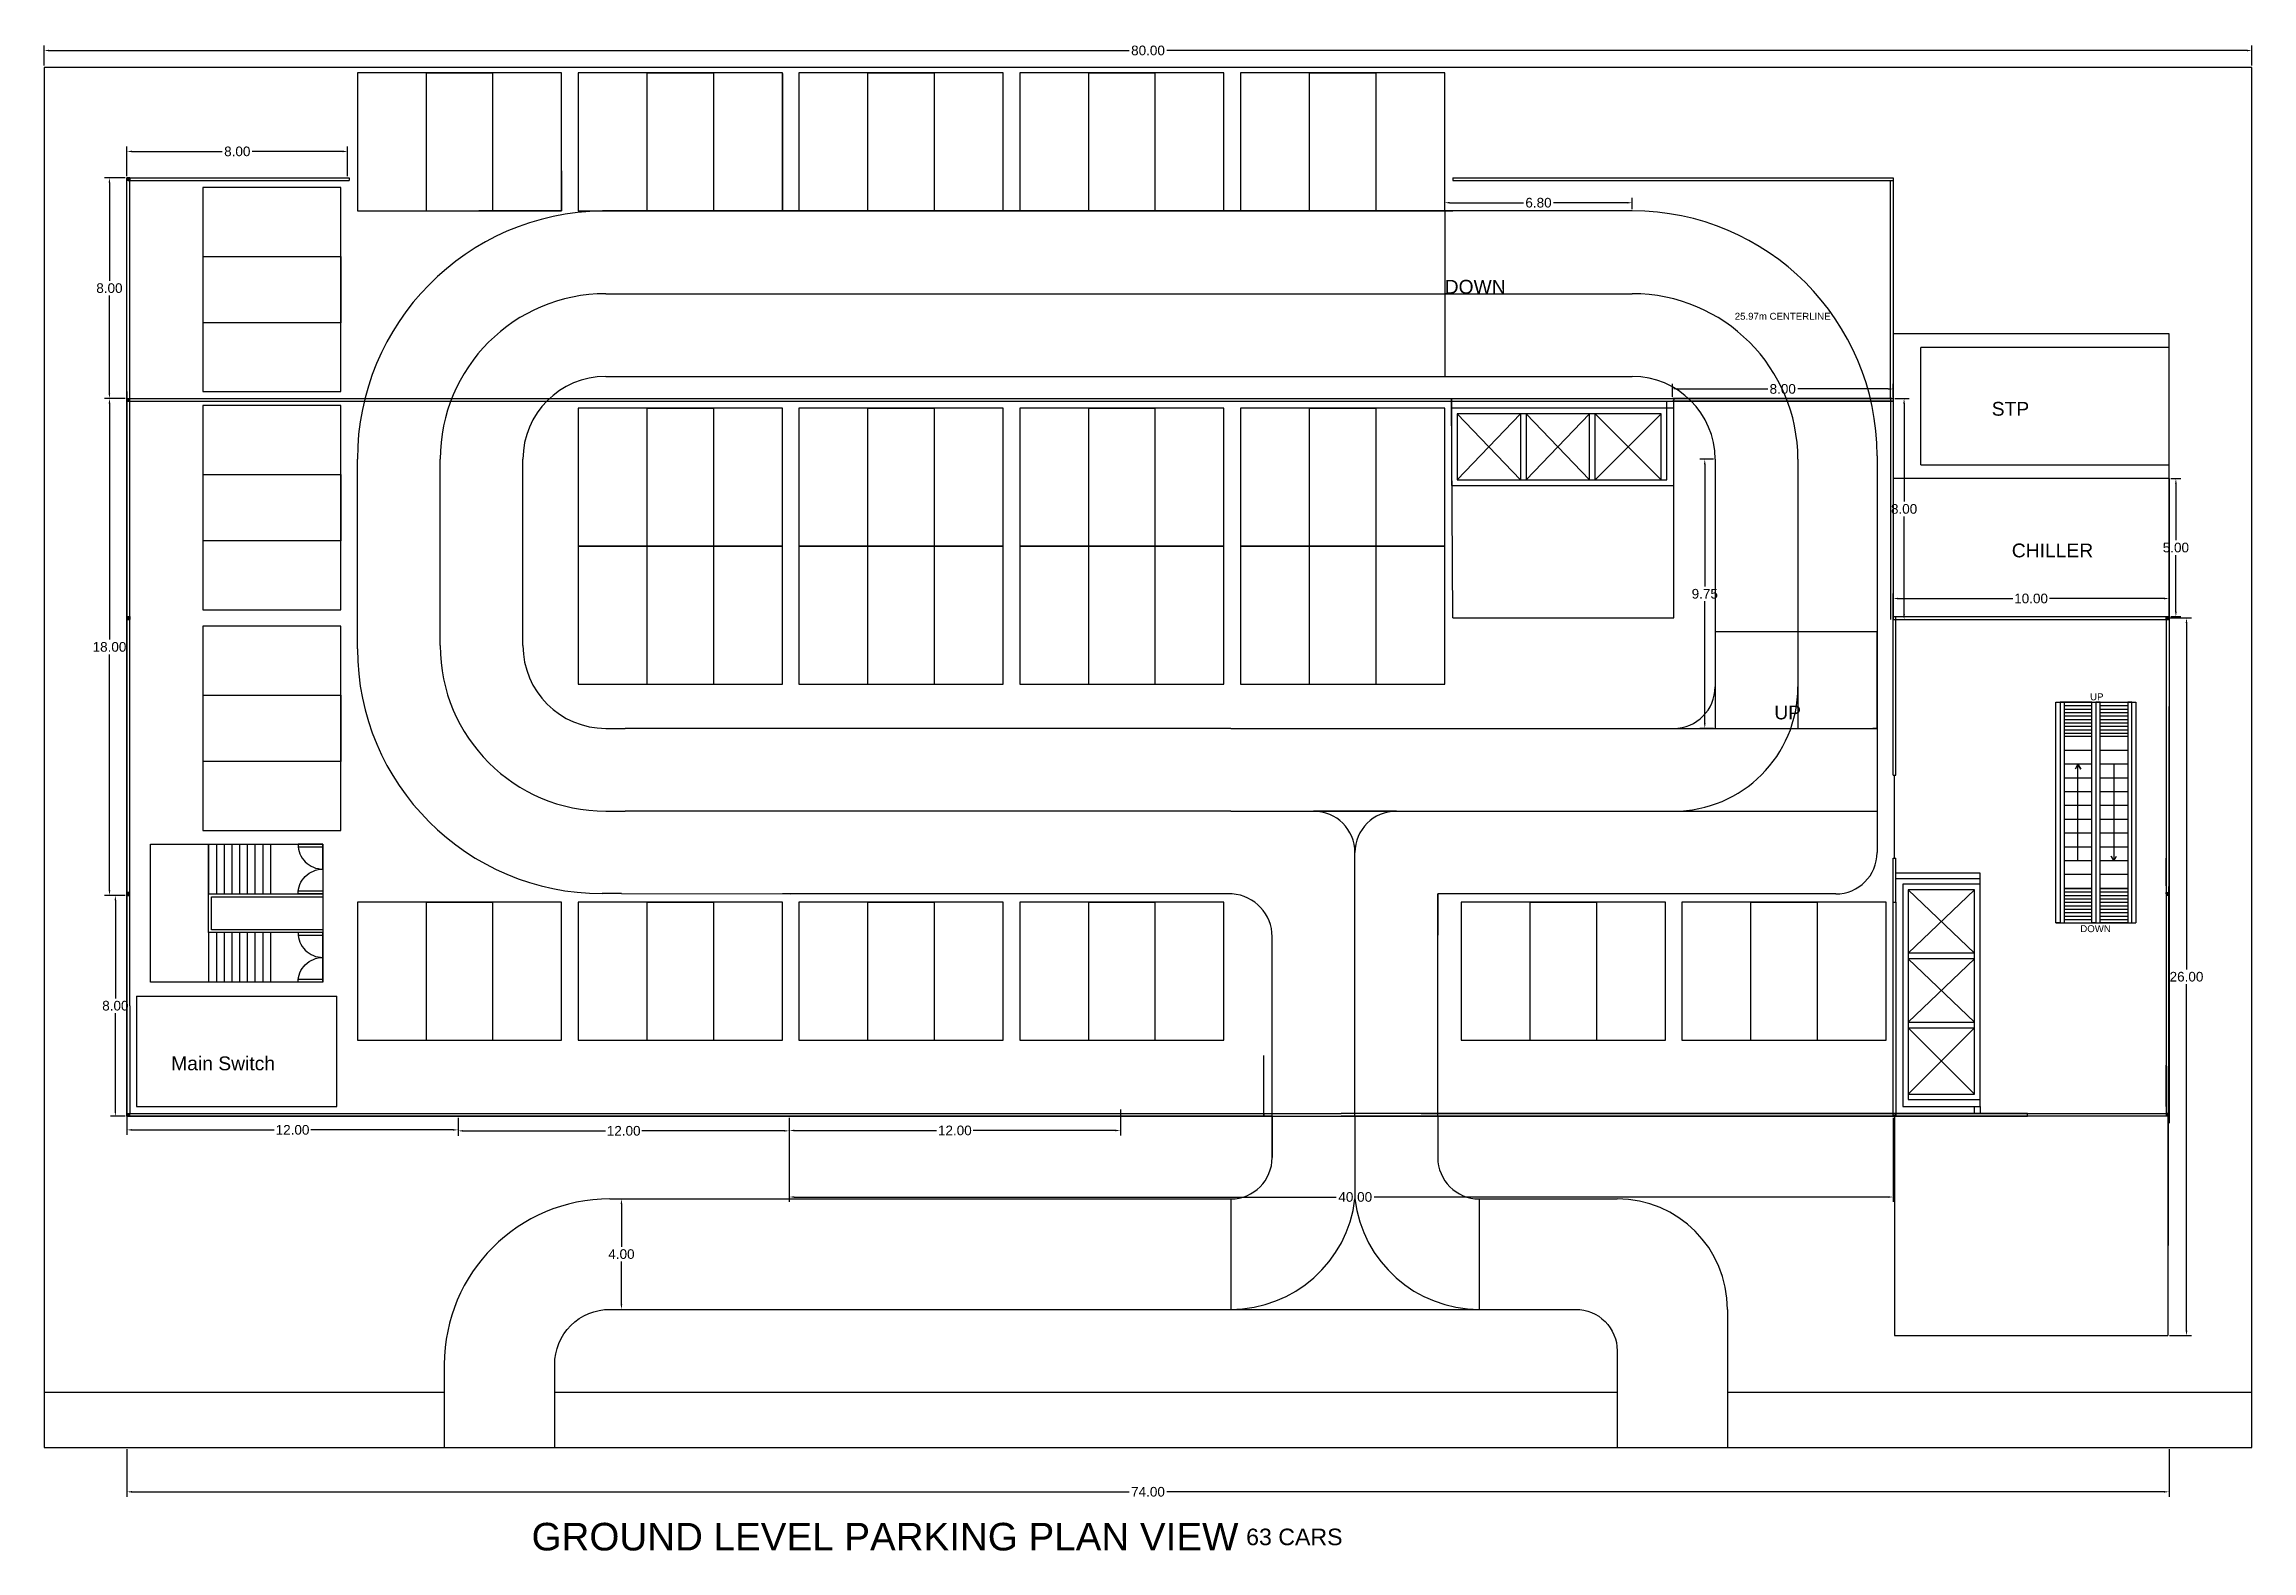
# Model space of a CAD drawing. Header units: metres. Extents: x 53 to 321, y 12 to 144.
# Drawn here: x 53.3 to 133.3, y 12.3 to 66.9 of the extents above; entities that cross this region are included whole.
import ezdxf

# ---------------------------------------------------------------- set-up
doc = ezdxf.new("R2010")
doc.units = ezdxf.units.M
doc.header["$MEASUREMENT"] = 0
for name, color, linetype in [('Dimensions', 50, 'Continuous'), ('doors', 190, 'Continuous'), ('Escalators', 130, 'Continuous'), ('Exterior', 7, 'Continuous'), ('Interior Boundaries', 252, 'Continuous'), ('Parking bays', 230, 'Continuous'), ('Parking circulation', 91, 'Continuous'), ('Plot Boundary', 102, 'Continuous'), ('ramp', 230, 'Continuous'), ('Utilities', 160, 'Continuous'), ('void', 211, 'Continuous')]:
    doc.layers.add(name, color=color, linetype=linetype)
doc.styles.get("Standard").update_dxf_attribs({"font": 'arial.ttf'})
doc.dimstyles.get("Standard").update_dxf_attribs({"dimtxt": 0.35, "dimasz": 0.18, "dimexe": 0.18, "dimexo": 0.0625, "dimgap": 0.09, "dimtad": 0, "dimtih": 1, "dimtoh": 1, "dimzin": 0, "dimdsep": 46, "dimtxsty": 'Standard', "dimcen": 0.5, "dimadec": 0, "dimazin": 0, "dimtfac": 1, "dimtofl": 0, "dimtmove": 0, "dimatfit": 3, "dimfxl": 1, "dimtolj": 1, "dimtzin": 0, "dimarcsym": 0})

msp = doc.modelspace()

# ---------------------------------------------------------------- texts
at = {"layer": 'Dimensions'}
for s, height, p in [('DOWN', 0.5, (104.003, 57.872)), ('UP', 0.5, (115.947, 42.448)), ('GROUND LEVEL PARKING PLAN VIEW', 1, (70.915, 12.336))]:
    msp.add_text(s, height=height, dxfattribs=at).set_placement(p)
at = {"layer": 'Parking circulation'}
msp.add_text('63 CARS', height=0.6, dxfattribs=at).set_placement((96.809, 12.527))
at = {"layer": 'ramp'}
msp.add_text('25.97m CENTERLINE', height=0.25, dxfattribs=at).set_placement((114.515, 56.929))
at = {"layer": 'Utilities'}
for s, p in [('STP', (123.826, 53.451)), ('CHILLER', (124.554, 48.319)), ('Main Switch', (57.855, 29.734))]:
    msp.add_text(s, height=0.5, dxfattribs=at).set_placement(p)

# ---------------------------------------------------------------- blocks, each defined once
blk = doc.blocks.new('*D460')
at = {"layer": 'Defpoints', "color": 0, "transparency": 16777216}
for p in [(56.253, 16.072), (130.253, 16.072), (130.253, 14.46)]:
    blk.add_point(p, dxfattribs=at)
at = {"layer": 'Dimensions', "color": 0, "lineweight": -2, "transparency": 16777216}
for p, q in [((56.253, 16.009), (56.253, 14.28)), ((130.253, 16.009), (130.253, 14.28)), ((56.433, 14.46), (92.574, 14.46)), ((130.073, 14.46), (93.931, 14.46))]:
    blk.add_line(p, q, dxfattribs=at)
at = {"layer": 'Dimensions', "color": 0, "transparency": 16777216}
for points in [[(56.433, 14.49), (56.433, 14.43), (56.253, 14.46)], [(130.073, 14.49), (130.073, 14.43), (130.253, 14.46)]]:
    blk.add_solid(points, dxfattribs=at)
at = {"layer": 'Dimensions', "color": 0, "transparency": 16777216, "insert": (93.253, 14.46), "char_height": 0.35, "attachment_point": 5}
blk.add_mtext('\\A1;74.00', dxfattribs=at)
blk = doc.blocks.new('*D461')
at = {"layer": 'Defpoints', "color": 0, "transparency": 16777216}
for p in [(80.253, 28.072), (120.253, 28.072), (120.253, 25.142)]:
    blk.add_point(p, dxfattribs=at)
at = {"layer": 'Dimensions', "color": 0, "lineweight": -2, "transparency": 16777216}
for p, q in [((80.253, 28.009), (80.253, 24.962)), ((120.253, 28.009), (120.253, 24.962)), ((80.433, 25.142), (100.076, 25.142)), ((120.073, 25.142), (101.45, 25.142))]:
    blk.add_line(p, q, dxfattribs=at)
at = {"layer": 'Dimensions', "color": 0, "transparency": 16777216}
for points in [[(80.433, 25.172), (80.433, 25.112), (80.253, 25.142)], [(120.073, 25.172), (120.073, 25.112), (120.253, 25.142)]]:
    blk.add_solid(points, dxfattribs=at)
at = {"layer": 'Dimensions', "color": 0, "transparency": 16777216, "insert": (100.763, 25.142), "char_height": 0.35, "attachment_point": 5}
blk.add_mtext('\\A1;40.00', dxfattribs=at)
blk = doc.blocks.new('*D462')
at = {"layer": 'Defpoints', "color": 0, "transparency": 16777216}
for p in [(56.253, 28.072), (68.253, 28.072), (68.253, 27.574)]:
    blk.add_point(p, dxfattribs=at)
at = {"layer": 'Dimensions', "color": 0, "lineweight": -2, "transparency": 16777216}
for p, q in [((56.253, 28.009), (56.253, 27.394)), ((68.253, 28.009), (68.253, 27.394)), ((56.433, 27.574), (61.589, 27.574)), ((68.073, 27.574), (62.916, 27.574))]:
    blk.add_line(p, q, dxfattribs=at)
at = {"layer": 'Dimensions', "color": 0, "transparency": 16777216}
for points in [[(56.433, 27.604), (56.433, 27.544), (56.253, 27.574)], [(68.073, 27.604), (68.073, 27.544), (68.253, 27.574)]]:
    blk.add_solid(points, dxfattribs=at)
at = {"layer": 'Dimensions', "color": 0, "transparency": 16777216, "insert": (62.253, 27.574), "char_height": 0.35, "attachment_point": 5}
blk.add_mtext('\\A1;12.00', dxfattribs=at)
blk = doc.blocks.new('*D463')
at = {"layer": 'Defpoints', "color": 0, "transparency": 16777216}
for p in [(68.253, 28.072), (80.253, 28.072), (80.253, 27.539)]:
    blk.add_point(p, dxfattribs=at)
at = {"layer": 'Dimensions', "color": 0, "lineweight": -2, "transparency": 16777216}
for p, q in [((68.253, 28.009), (68.253, 27.359)), ((80.253, 28.009), (80.253, 27.359)), ((68.433, 27.539), (73.589, 27.539)), ((80.073, 27.539), (74.916, 27.539))]:
    blk.add_line(p, q, dxfattribs=at)
at = {"layer": 'Dimensions', "color": 0, "transparency": 16777216}
for points in [[(68.433, 27.569), (68.433, 27.509), (68.253, 27.539)], [(80.073, 27.569), (80.073, 27.509), (80.253, 27.539)]]:
    blk.add_solid(points, dxfattribs=at)
at = {"layer": 'Dimensions', "color": 0, "transparency": 16777216, "insert": (74.253, 27.539), "char_height": 0.35, "attachment_point": 5}
blk.add_mtext('\\A1;12.00', dxfattribs=at)
blk = doc.blocks.new('*D464')
at = {"layer": 'Defpoints', "color": 0, "transparency": 16777216}
for p in [(80.253, 28.072), (92.253, 28.372), (92.253, 27.552)]:
    blk.add_point(p, dxfattribs=at)
at = {"layer": 'Dimensions', "color": 0, "lineweight": -2, "transparency": 16777216}
for p, q in [((80.253, 28.009), (80.253, 27.372)), ((92.253, 28.309), (92.253, 27.372)), ((80.433, 27.552), (85.589, 27.552)), ((92.073, 27.552), (86.916, 27.552))]:
    blk.add_line(p, q, dxfattribs=at)
at = {"layer": 'Dimensions', "color": 0, "transparency": 16777216}
for points in [[(80.433, 27.582), (80.433, 27.522), (80.253, 27.552)], [(92.073, 27.582), (92.073, 27.522), (92.253, 27.552)]]:
    blk.add_solid(points, dxfattribs=at)
at = {"layer": 'Dimensions', "color": 0, "transparency": 16777216, "insert": (86.253, 27.552), "char_height": 0.35, "attachment_point": 5}
blk.add_mtext('\\A1;12.00', dxfattribs=at)
blk = doc.blocks.new('*D465')
at = {"layer": 'Defpoints', "color": 0, "transparency": 16777216}
for p in [(55.833, 36.072), (56.253, 36.072), (56.253, 28.072)]:
    blk.add_point(p, dxfattribs=at)
at = {"layer": 'Dimensions', "color": 0, "lineweight": -2, "transparency": 16777216}
for p, q in [((56.19, 36.072), (55.653, 36.072)), ((55.833, 35.892), (55.833, 32.34)), ((55.833, 28.252), (55.833, 31.803)), ((56.19, 28.072), (55.653, 28.072))]:
    blk.add_line(p, q, dxfattribs=at)
at = {"layer": 'Dimensions', "color": 0, "transparency": 16777216}
for points in [[(55.803, 35.892), (55.863, 35.892), (55.833, 36.072)], [(55.803, 28.252), (55.863, 28.252), (55.833, 28.072)]]:
    blk.add_solid(points, dxfattribs=at)
at = {"layer": 'Dimensions', "color": 0, "transparency": 16777216, "insert": (55.833, 32.072), "char_height": 0.35, "attachment_point": 5}
blk.add_mtext('\\A1;8.00', dxfattribs=at)
blk = doc.blocks.new('*D466')
at = {"layer": 'Defpoints', "color": 0, "transparency": 16777216}
for p in [(55.62, 54.072), (56.253, 54.072), (56.253, 36.072)]:
    blk.add_point(p, dxfattribs=at)
at = {"layer": 'Dimensions', "color": 0, "lineweight": -2, "transparency": 16777216}
for p, q in [((56.19, 54.072), (55.44, 54.072)), ((55.62, 53.892), (55.62, 45.34)), ((55.62, 36.252), (55.62, 44.803)), ((56.19, 36.072), (55.44, 36.072))]:
    blk.add_line(p, q, dxfattribs=at)
at = {"layer": 'Dimensions', "color": 0, "transparency": 16777216}
for points in [[(55.59, 53.892), (55.65, 53.892), (55.62, 54.072)], [(55.59, 36.252), (55.65, 36.252), (55.62, 36.072)]]:
    blk.add_solid(points, dxfattribs=at)
at = {"layer": 'Dimensions', "color": 0, "transparency": 16777216, "insert": (55.62, 45.072), "char_height": 0.35, "attachment_point": 5}
blk.add_mtext('\\A1;18.00', dxfattribs=at)
blk = doc.blocks.new('*D467')
at = {"layer": 'Defpoints', "color": 0, "transparency": 16777216}
for p in [(120.253, 46.827), (120.253, 46.072), (130.253, 46.072)]:
    blk.add_point(p, dxfattribs=at)
at = {"layer": 'Dimensions', "color": 0, "lineweight": -2, "transparency": 16777216}
for p, q in [((120.253, 46.134), (120.253, 47.007)), ((120.433, 46.827), (124.589, 46.827)), ((130.073, 46.827), (125.916, 46.827)), ((130.253, 46.134), (130.253, 47.007))]:
    blk.add_line(p, q, dxfattribs=at)
at = {"layer": 'Dimensions', "color": 0, "transparency": 16777216}
for points in [[(120.433, 46.857), (120.433, 46.797), (120.253, 46.827)], [(130.073, 46.857), (130.073, 46.797), (130.253, 46.827)]]:
    blk.add_solid(points, dxfattribs=at)
at = {"layer": 'Dimensions', "color": 0, "transparency": 16777216, "insert": (125.253, 46.827), "char_height": 0.35, "attachment_point": 5}
blk.add_mtext('\\A1;10.00', dxfattribs=at)
blk = doc.blocks.new('*D468')
at = {"layer": 'Defpoints', "color": 0, "transparency": 16777216}
for p in [(120.253, 54.072), (120.651, 54.072), (120.253, 46.072)]:
    blk.add_point(p, dxfattribs=at)
at = {"layer": 'Dimensions', "color": 0, "lineweight": -2, "transparency": 16777216}
for p, q in [((120.315, 54.072), (120.831, 54.072)), ((120.651, 53.892), (120.651, 50.34)), ((120.651, 46.252), (120.651, 49.803)), ((120.315, 46.072), (120.831, 46.072))]:
    blk.add_line(p, q, dxfattribs=at)
at = {"layer": 'Dimensions', "color": 0, "transparency": 16777216}
for points in [[(120.621, 53.892), (120.681, 53.892), (120.651, 54.072)], [(120.621, 46.252), (120.681, 46.252), (120.651, 46.072)]]:
    blk.add_solid(points, dxfattribs=at)
at = {"layer": 'Dimensions', "color": 0, "transparency": 16777216, "insert": (120.651, 50.072), "char_height": 0.35, "attachment_point": 5}
blk.add_mtext('\\A1;8.00', dxfattribs=at)
blk = doc.blocks.new('*D469')
at = {"layer": 'Defpoints', "color": 0, "transparency": 16777216}
for p in [(120.253, 54.42), (112.253, 54.072), (120.253, 54.072)]:
    blk.add_point(p, dxfattribs=at)
at = {"layer": 'Dimensions', "color": 0, "lineweight": -2, "transparency": 16777216}
for p, q in [((112.253, 54.134), (112.253, 54.6)), ((112.433, 54.42), (115.708, 54.42)), ((120.073, 54.42), (116.797, 54.42)), ((120.253, 54.134), (120.253, 54.6))]:
    blk.add_line(p, q, dxfattribs=at)
at = {"layer": 'Dimensions', "color": 0, "transparency": 16777216}
for points in [[(112.433, 54.45), (112.433, 54.39), (112.253, 54.42)], [(120.073, 54.45), (120.073, 54.39), (120.253, 54.42)]]:
    blk.add_solid(points, dxfattribs=at)
at = {"layer": 'Dimensions', "color": 0, "transparency": 16777216, "insert": (116.253, 54.42), "char_height": 0.35, "attachment_point": 5}
blk.add_mtext('\\A1;8.00', dxfattribs=at)
blk = doc.blocks.new('*D470')
at = {"layer": 'Defpoints', "color": 0, "transparency": 16777216}
for p in [(133.253, 66.683), (53.253, 66.072), (133.253, 66.072)]:
    blk.add_point(p, dxfattribs=at)
at = {"layer": 'Plot Boundary', "color": 0, "lineweight": -2, "transparency": 16777216}
for p, q in [((53.253, 66.134), (53.253, 66.863)), ((53.433, 66.683), (92.573, 66.683)), ((133.073, 66.683), (93.933, 66.683)), ((133.253, 66.134), (133.253, 66.863))]:
    blk.add_line(p, q, dxfattribs=at)
at = {"layer": 'Plot Boundary', "color": 0, "transparency": 16777216}
for points in [[(53.433, 66.713), (53.433, 66.653), (53.253, 66.683)], [(133.073, 66.713), (133.073, 66.653), (133.253, 66.683)]]:
    blk.add_solid(points, dxfattribs=at)
at = {"layer": 'Plot Boundary', "color": 0, "transparency": 16777216, "insert": (93.253, 66.683), "char_height": 0.35, "attachment_point": 5}
blk.add_mtext('\\A1;80.00', dxfattribs=at)
blk = doc.blocks.new('*D473')
at = {"layer": 'Defpoints', "color": 0, "transparency": 16777216}
for p in [(55.618, 62.072), (56.253, 62.072), (56.253, 54.072)]:
    blk.add_point(p, dxfattribs=at)
at = {"layer": 'Dimensions', "color": 0, "lineweight": -2, "transparency": 16777216}
for p, q in [((56.19, 62.072), (55.438, 62.072)), ((55.618, 61.892), (55.618, 58.34)), ((55.618, 54.252), (55.618, 57.803)), ((56.19, 54.072), (55.438, 54.072))]:
    blk.add_line(p, q, dxfattribs=at)
at = {"layer": 'Dimensions', "color": 0, "transparency": 16777216}
for points in [[(55.588, 61.892), (55.648, 61.892), (55.618, 62.072)], [(55.588, 54.252), (55.648, 54.252), (55.618, 54.072)]]:
    blk.add_solid(points, dxfattribs=at)
at = {"layer": 'Dimensions', "color": 0, "transparency": 16777216, "insert": (55.618, 58.072), "char_height": 0.35, "attachment_point": 5}
blk.add_mtext('\\A1;8.00', dxfattribs=at)
blk = doc.blocks.new('*D474')
at = {"layer": 'Defpoints', "color": 0, "transparency": 16777216}
for p in [(64.249, 63.026), (56.253, 62.072), (64.249, 62.072)]:
    blk.add_point(p, dxfattribs=at)
at = {"layer": 'Dimensions', "color": 0, "lineweight": -2, "transparency": 16777216}
for p, q in [((56.253, 62.134), (56.253, 63.206)), ((64.249, 62.134), (64.249, 63.206)), ((56.433, 63.026), (59.707, 63.026)), ((64.069, 63.026), (60.795, 63.026))]:
    blk.add_line(p, q, dxfattribs=at)
at = {"layer": 'Dimensions', "color": 0, "transparency": 16777216}
for points in [[(56.433, 63.056), (56.433, 62.996), (56.253, 63.026)], [(64.069, 63.056), (64.069, 62.996), (64.249, 63.026)]]:
    blk.add_solid(points, dxfattribs=at)
at = {"layer": 'Dimensions', "color": 0, "transparency": 16777216, "insert": (60.251, 63.026), "char_height": 0.35, "attachment_point": 5}
blk.add_mtext('\\A1;8.00', dxfattribs=at)
blk = doc.blocks.new('3car bay')
at = {"layer": 'Parking bays'}
for p, q in [((-1.2, 0), (-3.7, 0)), ((-3.7, 0), (-3.7, -5)), ((1.2, 0), (-1.2, 0)), ((-1.2, -5), (-1.2, 0)), ((-1.2, 0), (1.2, 0)), ((3.7, 0), (1.2, 0)), ((1.2, 0), (1.2, -5)), ((3.7, -5), (3.7, 0)), ((-3.7, -5), (-1.2, -5)), ((-3.7, -5), (-1.2, -5)), ((-1.2, -5), (1.2, -5)), ((1.2, -5), (3.7, -5))]:
    blk.add_line(p, q, dxfattribs=at)
blk = doc.blocks.new('*D477')
at = {"layer": 'Defpoints', "color": 0, "transparency": 16777216}
for p in [(104.003, 60.872), (110.803, 61.167), (110.803, 60.872)]:
    blk.add_point(p, dxfattribs=at)
at = {"layer": 'Dimensions', "color": 0, "lineweight": -2, "transparency": 16777216}
for p, q in [((104.003, 60.934), (104.003, 61.347)), ((104.183, 61.167), (106.858, 61.167)), ((110.623, 61.167), (107.948, 61.167)), ((110.803, 60.934), (110.803, 61.347))]:
    blk.add_line(p, q, dxfattribs=at)
at = {"layer": 'Dimensions', "color": 0, "transparency": 16777216}
for points in [[(104.183, 61.197), (104.183, 61.137), (104.003, 61.167)], [(110.623, 61.197), (110.623, 61.137), (110.803, 61.167)]]:
    blk.add_solid(points, dxfattribs=at)
at = {"layer": 'Dimensions', "color": 0, "transparency": 16777216, "insert": (107.403, 61.167), "char_height": 0.35, "attachment_point": 5}
blk.add_mtext('\\A1;6.80', dxfattribs=at)
blk = doc.blocks.new('*D478')
at = {"layer": 'Defpoints', "color": 0, "transparency": 16777216}
for p in [(113.803, 51.872), (113.429, 42.122), (113.803, 42.122)]:
    blk.add_point(p, dxfattribs=at)
at = {"layer": 'Dimensions', "color": 0, "lineweight": -2, "transparency": 16777216}
for p, q in [((113.74, 51.872), (113.249, 51.872)), ((113.429, 51.692), (113.429, 47.265)), ((113.429, 42.302), (113.429, 46.728)), ((113.74, 42.122), (113.249, 42.122))]:
    blk.add_line(p, q, dxfattribs=at)
at = {"layer": 'Dimensions', "color": 0, "transparency": 16777216}
for points in [[(113.399, 51.692), (113.459, 51.692), (113.429, 51.872)], [(113.399, 42.302), (113.459, 42.302), (113.429, 42.122)]]:
    blk.add_solid(points, dxfattribs=at)
at = {"layer": 'Dimensions', "color": 0, "transparency": 16777216, "insert": (113.429, 46.997), "char_height": 0.35, "attachment_point": 5}
blk.add_mtext('\\A1;9.75', dxfattribs=at)
blk = doc.blocks.new('*D555')
at = {"layer": 'Defpoints', "color": 0, "transparency": 16777216}
for p in [(130.253, 51.172), (130.5, 51.172), (130.253, 46.172)]:
    blk.add_point(p, dxfattribs=at)
at = {"layer": 'Utilities', "color": 0, "lineweight": -2, "transparency": 16777216}
for p, q in [((130.315, 51.172), (130.68, 51.172)), ((130.5, 50.992), (130.5, 48.94)), ((130.5, 46.352), (130.5, 48.403)), ((130.315, 46.172), (130.68, 46.172))]:
    blk.add_line(p, q, dxfattribs=at)
at = {"layer": 'Utilities', "color": 0, "transparency": 16777216}
for points in [[(130.47, 50.992), (130.53, 50.992), (130.5, 51.172)], [(130.47, 46.352), (130.53, 46.352), (130.5, 46.172)]]:
    blk.add_solid(points, dxfattribs=at)
at = {"layer": 'Utilities', "color": 0, "transparency": 16777216, "insert": (130.5, 48.672), "char_height": 0.35, "attachment_point": 5}
blk.add_mtext('\\A1;5.00', dxfattribs=at)
blk = doc.blocks.new('*D563')
at = {"layer": 'Defpoints', "color": 0, "transparency": 16777216}
for p in [(73.753, 25.072), (74.172, 25.072), (73.753, 21.072)]:
    blk.add_point(p, dxfattribs=at)
at = {"layer": 'Dimensions', "color": 0, "lineweight": -2, "transparency": 16777216}
for p, q in [((73.815, 25.072), (74.352, 25.072)), ((74.172, 24.892), (74.172, 23.34)), ((74.172, 21.252), (74.172, 22.803)), ((73.815, 21.072), (74.352, 21.072))]:
    blk.add_line(p, q, dxfattribs=at)
at = {"layer": 'Dimensions', "color": 0, "transparency": 16777216}
for points in [[(74.142, 24.892), (74.202, 24.892), (74.172, 25.072)], [(74.142, 21.252), (74.202, 21.252), (74.172, 21.072)]]:
    blk.add_solid(points, dxfattribs=at)
at = {"layer": 'Dimensions', "color": 0, "transparency": 16777216, "insert": (74.172, 23.072), "char_height": 0.35, "attachment_point": 5}
blk.add_mtext('\\A1;4.00', dxfattribs=at)
blk = doc.blocks.new('*D564')
at = {"layer": 'Defpoints', "color": 0, "transparency": 16777216}
for p in [(130.203, 46.122), (130.203, 20.122), (130.885, 20.122)]:
    blk.add_point(p, dxfattribs=at)
at = {"layer": 'Dimensions', "color": 0, "lineweight": -2, "transparency": 16777216}
for p, q in [((130.265, 46.122), (131.065, 46.122)), ((130.885, 45.942), (130.885, 33.39)), ((130.885, 20.302), (130.885, 32.853)), ((130.265, 20.122), (131.065, 20.122))]:
    blk.add_line(p, q, dxfattribs=at)
at = {"layer": 'Dimensions', "color": 0, "transparency": 16777216}
for points in [[(130.855, 45.942), (130.915, 45.942), (130.885, 46.122)], [(130.855, 20.302), (130.915, 20.302), (130.885, 20.122)]]:
    blk.add_solid(points, dxfattribs=at)
at = {"layer": 'Dimensions', "color": 0, "transparency": 16777216, "insert": (130.885, 33.122), "char_height": 0.35, "attachment_point": 5}
blk.add_mtext('\\A1;26.00', dxfattribs=at)
blk = doc.blocks.new('*U638')
at = {"layer": 'Exterior'}
blk.add_line((0, 0.9), (0, -0.9), dxfattribs=at)
blk = doc.blocks.new('*U639')
at = {"layer": 'Exterior', "color": 0, "linetype": 'ByBlock', "lineweight": -2, "transparency": 16777216}
for p in [(0, 3.2), (0.28, 3.2), (0.56, 3.2), (0.84, 3.2), (1.12, 3.2), (1.4, 3.2), (1.68, 3.2), (1.96, 3.2), (2.24, 3.2), (0, 0), (0.28, 0), (0.56, 0), (0.84, 0), (1.12, 0), (1.4, 0), (1.68, 0), (1.96, 0), (2.24, 0)]:
    blk.add_blockref('*U638', p, dxfattribs=at)
blk = doc.blocks.new('*U681')
at = {"layer": 'Escalators'}
blk.add_line((0, 0.5), (0, -0.5), dxfattribs=at)
blk = doc.blocks.new('*U682')
at = {"layer": 'Escalators', "color": 0, "linetype": 'ByBlock', "lineweight": -2, "transparency": 16777216}
for p in [(0, 1.3), (0.5, 1.3), (1, 1.3), (1.5, 1.3), (2, 1.3), (2.5, 1.3), (3, 1.3), (3.5, 1.3), (4, 1.3), (4.5, 1.3), (5, 1.3), (0, 0), (0.5, 0), (1, 0), (1.5, 0), (2, 0), (2.5, 0), (3, 0), (3.5, 0), (4, 0), (4.5, 0), (5, 0)]:
    blk.add_blockref('*U681', p, dxfattribs=at)
blk = doc.blocks.new('*U683')
at = {"layer": 'Escalators'}
blk.add_line((0, -0.5), (0, 0.5), dxfattribs=at)
blk = doc.blocks.new('*U684')
at = {"layer": 'Escalators', "color": 0, "linetype": 'ByBlock', "lineweight": -2, "transparency": 16777216}
for p in [(0, 1.3), (0.125, 1.3), (0.25, 1.3), (0.375, 1.3), (0.5, 1.3), (0.625, 1.3), (0.75, 1.3), (0.875, 1.3), (1, 1.3), (1.125, 1.3), (0, 0), (0.125, 0), (0.25, 0), (0.375, 0), (0.5, 0), (0.625, 0), (0.75, 0), (0.875, 0), (1, 0), (1.125, 0)]:
    blk.add_blockref('*U683', p, dxfattribs=at)
blk = doc.blocks.new('*U685')
at = {"layer": 'Escalators'}
blk.add_line((0, -0.5), (0, 0.5), dxfattribs=at)
blk = doc.blocks.new('*U686')
at = {"layer": 'Escalators', "color": 0, "linetype": 'ByBlock', "lineweight": -2, "transparency": 16777216}
for p in [(0, 1.3), (0.125, 1.3), (0.25, 1.3), (0.375, 1.3), (0.5, 1.3), (0.625, 1.3), (0.75, 1.3), (0.875, 1.3), (1, 1.3), (1.125, 1.3), (0, 0), (0.125, 0), (0.25, 0), (0.375, 0), (0.5, 0), (0.625, 0), (0.75, 0), (0.875, 0), (1, 0), (1.125, 0)]:
    blk.add_blockref('*U685', p, dxfattribs=at)
blk = doc.blocks.new('8m escalator')
at = {"layer": 'Dimensions'}
for p, q in [((-2.1, 5.75), (-2.2, 5.577)), ((-2.1, 2.25), (-2.1, 5.75)), ((-2.1, 5.75), (-2, 5.577)), ((-2, 5.577), (-2.1, 5.75)), ((-0.8, 5.75), (-0.8, 2.25)), ((-0.8, 2.25), (-0.9, 2.423)), ((-0.9, 2.423), (-0.8, 2.25)), ((-0.8, 2.25), (-0.7, 2.423))]:
    blk.add_line(p, q, dxfattribs=at)
at = {"layer": 'Escalators'}
for p, q in [((-2.9, 0), (-2.9, 8)), ((-2.9, 8), (-2.75, 8)), ((-2.75, 8), (-1.75, 8)), ((-1.6, 8), (-2.75, 8)), ((-2.75, 8), (-2.75, 0)), ((-2.6, 8), (-2.6, 0)), ((-1.75, 8), (-1.6, 8)), ((-1.6, 8), (-1.45, 8)), ((-1.6, 0), (-1.6, 8)), ((-1.45, 8), (-1.3, 8)), ((-1.3, 8), (-1.45, 8)), ((-1.45, 8), (-1.45, 0)), ((-1.3, 8), (-0.3, 8)), ((-1.3, 0), (-1.3, 8)), ((-0.3, 8), (-0.15, 8)), ((-0.15, 8), (-0.3, 8)), ((-0.3, 8), (-0.3, 0)), ((-0.15, 8), (0, 8)), ((-0.15, 0), (-0.15, 8)), ((0, 8), (0, 6.75)), ((-0.3, 6.75), (-1.3, 6.75)), ((0, 6.75), (0, 1.25)), ((-1.6, 1.25), (-2.6, 1.25)), ((-0.3, 1.25), (-1.3, 1.25)), ((0, 1.25), (0, 0)), ((-2.9, 0), (-2.75, 0)), ((-2.75, 0), (-2.9, 0)), ((-2.75, 0), (-1.75, 0)), ((-1.75, 0), (-1.6, 0)), ((-1.6, 0), (-1.45, 0)), ((-1.45, 0), (-1.6, 0)), ((-1.45, 0), (-1.3, 0)), ((-1.3, 0), (-0.3, 0)), ((-0.3, 0), (-1.3, 0)), ((-0.3, 0), (-0.15, 0)), ((-0.15, 0), (0, 0))]:
    blk.add_line(p, q, dxfattribs=at)
at = {"layer": 'Escalators', "rotation": 270}
for name, p in [('*U684', (-2.1, 8)), ('*U682', (-2.1, 6.75)), ('*U686', (-2.1, 1.25))]:
    blk.add_blockref(name, p, dxfattribs=at)
at = {"layer": 'Escalators'}
for s, p in [('UP', (-1.662, 8.069)), ('DOWN', (-2.016, -0.333))]:
    blk.add_text(s, height=0.25, dxfattribs=at).set_placement(p)
blk = doc.blocks.new('3 lift')
at = {"layer": 'Interior Boundaries'}
for p, q in [((-8.05, 0), (-8.05, -2.45)), ((-0.25, -2.6), (-0.25, 0)), ((-7.85, -0.2), (-5.55, -2.6)), ((-5.55, -0.2), (-7.85, -2.6)), ((-5.55, -0.2), (-5.55, -2.6)), ((-5.35, -0.2), (-5.35, -2.6)), ((-5.35, -0.2), (-5.35, -2.6)), ((-5.35, -0.2), (-3.05, -2.6)), ((-3.05, -0.2), (-5.35, -2.6)), ((-3.05, -2.6), (-3.05, -0.2)), ((-2.85, -2.6), (-2.85, -0.2)), ((-2.85, -2.6), (-0.45, -0.2)), ((-2.85, -0.2), (-0.45, -2.6)), ((-8.05, -2.8), (-2.85, -2.8)), ((-0.45, -2.6), (-0.25, -2.6))]:
    blk.add_line(p, q, dxfattribs=at)
blk.add_lwpolyline([(-8.05, 0), (-8.05, -2.8), (0, -2.8), (0, 0), (-8.05, 0)], dxfattribs=at)
blk.add_lwpolyline([(-7.85, -0.2), (-7.85, -2.6), (-0.45, -2.6), (-0.45, -0.2)], close=True, dxfattribs=at)

# ---------------------------------------------------------------- dimensions: what is measured, and where the dimension line sits
at = {"layer": 'Dimensions'}
for base, p1, p2, picture, middle in [((64.249, 63.026), (56.253, 62.072), (64.249, 62.072), '*D474', (60.251, 63.026)), ((110.803, 61.167), (104.003, 60.872), (110.803, 60.872), '*D477', (107.403, 61.167)), ((120.253, 54.42), (112.253, 54.072), (120.253, 54.072), '*D469', (116.253, 54.42)), ((120.253, 46.827), (130.253, 46.072), (120.253, 46.072), '*D467', (125.253, 46.827)), ((68.253, 27.574), (56.253, 28.072), (68.253, 28.072), '*D462', (62.253, 27.574)), ((80.253, 27.539), (68.253, 28.072), (80.253, 28.072), '*D463', (74.253, 27.539)), ((92.253, 27.552), (80.253, 28.072), (92.253, 28.372), '*D464', (86.253, 27.552)), ((130.253, 14.46), (56.253, 16.072), (130.253, 16.072), '*D460', (93.253, 14.46))]:
    dim = msp.add_linear_dim(base=base, p1=p1, p2=p2, dimstyle='Standard', dxfattribs=at)
    dim.commit()
    dim.dimension.update_dxf_attribs({"geometry": picture, "text_midpoint": middle})
for base, p1, p2, picture, middle in [((55.618, 62.072), (56.253, 54.072), (56.253, 62.072), '*D473', (55.618, 58.072)), ((55.62, 54.072), (56.253, 36.072), (56.253, 54.072), '*D466', (55.62, 45.072)), ((120.651, 54.072), (120.253, 46.072), (120.253, 54.072), '*D468', (120.651, 50.072)), ((113.429, 42.122), (113.803, 51.872), (113.803, 42.122), '*D478', (113.429, 46.997)), ((130.885, 20.122), (130.203, 46.122), (130.203, 20.122), '*D564', (130.885, 33.122)), ((55.833, 36.072), (56.253, 28.072), (56.253, 36.072), '*D465', (55.833, 32.072)), ((74.172, 25.072), (73.753, 21.072), (73.753, 25.072), '*D563', (74.172, 23.072))]:
    dim = msp.add_linear_dim(base=base, p1=p1, p2=p2, angle=90, dimstyle='Standard', dxfattribs=at)
    dim.commit()
    dim.dimension.update_dxf_attribs({"geometry": picture, "text_midpoint": middle})
dim = msp.add_linear_dim(base=(120.253, 25.142), p1=(80.253, 28.072), p2=(120.253, 28.072), dimstyle='Standard', dxfattribs=at)
dim.commit()
dim.dimension.update_dxf_attribs({"geometry": '*D461', "text_midpoint": (100.763, 25.142), "dimtype": 160})
at = {"layer": 'Plot Boundary'}
dim = msp.add_linear_dim(base=(133.253, 66.683), p1=(53.253, 66.072), p2=(133.253, 66.072), dimstyle='Standard', dxfattribs=at)
dim.commit()
dim.dimension.update_dxf_attribs({"geometry": '*D470', "text_midpoint": (93.253, 66.683)})
at = {"layer": 'Utilities'}
dim = msp.add_linear_dim(base=(130.5, 51.172), p1=(130.253, 46.172), p2=(130.253, 51.172), angle=90, dimstyle='Standard', dxfattribs=at)
dim.commit()
dim.dimension.update_dxf_attribs({"geometry": '*D555', "text_midpoint": (130.5, 48.672)})

# ---------------------------------------------------------------- linework, layer by layer
at = {"layer": 'doors'}
msp.add_line((63.353, 32.922), (63.353, 33.022), dxfattribs=at)
for points in [[(63.353, 37.022), (63.353, 37.922), (62.453, 37.922, 0.414214)], [(63.353, 37.022), (63.353, 36.122), (62.453, 36.122, -0.414214)], [(63.353, 33.822), (63.353, 34.722), (62.453, 34.722, 0.414214)], [(63.353, 33.822), (63.353, 32.922), (62.453, 32.922, -0.414214)]]:
    msp.add_lwpolyline(points, format="xyb", close=True, dxfattribs=at)
for points in [[(63.353, 37.822), (63.253, 37.822), (62.453, 37.822)], [(63.353, 36.222), (63.253, 36.222), (62.453, 36.222)], [(63.353, 34.622), (63.253, 34.622), (62.453, 34.622)], [(63.353, 33.022), (63.253, 33.022), (62.453, 33.022)]]:
    msp.add_lwpolyline(points, dxfattribs=at)
at = {"layer": 'Exterior'}
for p, q in [((56.253, 62.072), (56.353, 62.072)), ((56.253, 61.972), (56.353, 62.072)), ((56.353, 62.072), (56.253, 62.072)), ((56.253, 62.072), (56.353, 61.972)), ((56.253, 54.072), (56.253, 62.072)), ((56.353, 61.972), (56.253, 61.972)), ((56.303, 62.072), (64.303, 62.072)), ((56.303, 61.972), (64.303, 61.972)), ((56.353, 62.072), (56.353, 61.972)), ((56.353, 54.072), (56.353, 61.972)), ((64.303, 62.072), (64.303, 61.972)), ((104.303, 62.072), (120.253, 62.072)), ((104.303, 62.072), (104.303, 61.972)), ((104.303, 61.972), (120.253, 61.972)), ((120.153, 54.072), (120.153, 61.972)), ((120.253, 62.072), (120.253, 54.072)), ((130.253, 56.422), (120.253, 56.422)), ((130.253, 55.922), (130.253, 56.422)), ((130.253, 51.672), (130.253, 55.922)), ((56.253, 28.072), (56.253, 54.072)), ((104.303, 46.122), (104.253, 54.072)), ((104.253, 54.072), (112.253, 54.072)), ((112.303, 46.122), (112.303, 54.022)), ((120.253, 54.072), (120.253, 46.172)), ((130.253, 51.172), (130.253, 51.672)), ((130.253, 51.172), (130.253, 46.172)), ((104.303, 46.122), (112.303, 46.122)), ((120.253, 46.172), (130.253, 46.172)), ((120.253, 40.422), (120.253, 46.172)), ((120.353, 40.422), (120.353, 46.172)), ((130.253, 46.172), (130.203, 20.122)), ((120.253, 40.422), (120.353, 40.422)), ((59.213, 36.122), (59.213, 37.922)), ((120.253, 36.725), (120.253, 37.422)), ((120.253, 37.422), (120.353, 37.422)), ((120.353, 35.822), (120.353, 37.422)), ((123.403, 36.872), (120.353, 36.872)), ((123.403, 36.672), (123.403, 36.872)), ((120.253, 28.172), (120.253, 36.725)), ((123.403, 36.672), (120.353, 36.672)), ((123.403, 36.472), (123.403, 36.672)), ((120.253, 35.822), (120.353, 35.822)), ((120.353, 35.822), (120.353, 28.172)), ((63.353, 32.922), (63.353, 34.722)), ((60.253, 28.072), (56.253, 28.072)), ((60.253, 28.072), (60.253, 28.072)), ((97.753, 28.072), (60.253, 28.072)), ((97.453, 28.172), (97.453, 28.072)), ((120.353, 28.072), (103.753, 28.072)), ((120.253, 28.072), (120.253, 28.172)), ((120.253, 28.172), (120.353, 28.172)), ((120.253, 28.072), (120.353, 28.072)), ((120.303, 28.072), (120.303, 28.122)), ((120.303, 28.122), (120.303, 20.122)), ((120.353, 28.172), (120.353, 28.172)), ((120.353, 28.172), (120.353, 28.072)), ((125.128, 28.172), (120.353, 28.172)), ((120.353, 28.072), (125.128, 28.072)), ((123.203, 28.172), (123.203, 28.422)), ((123.403, 28.422), (123.403, 28.172)), ((125.128, 28.072), (125.128, 28.172)), ((130.203, 28.122), (130.203, 20.122)), ((120.303, 20.122), (130.203, 20.122))]:
    msp.add_line(p, q, dxfattribs=at)
for points in [[(57.103, 35.822), (57.103, 36.422), (57.103, 37.922), (63.353, 37.922), (63.353, 32.922), (57.103, 32.922)], [(63.353, 36.122), (63.353, 32.922), (57.103, 32.922), (57.103, 35.822), (57.103, 36.422), (57.103, 37.922), (63.353, 37.922)], [(63.353, 36.122), (63.353, 32.922), (57.103, 32.922), (57.103, 35.822), (57.103, 36.422), (57.103, 37.922), (63.353, 37.922)]]:
    msp.add_lwpolyline(points, close=True, dxfattribs=at)
for points in [[(57.103, 36.422), (57.103, 37.922), (63.353, 37.922), (63.353, 32.922)], [(63.353, 34.722), (61.453, 34.722), (59.213, 34.722), (59.213, 36.122), (61.453, 36.122), (63.353, 36.122)], [(63.353, 34.822), (61.453, 34.822), (59.313, 34.822), (59.313, 36.022), (61.453, 36.022), (63.353, 36.022)]]:
    msp.add_lwpolyline(points, dxfattribs=at)
at = {"layer": 'Interior Boundaries'}
for p, q in [((56.253, 54.322), (56.253, 27.822)), ((56.253, 54.322), (56.253, 27.822)), ((56.253, 36.072), (56.253, 54.072)), ((56.253, 54.072), (120.253, 54.072)), ((56.253, 54.072), (56.353, 53.972)), ((56.353, 54.072), (56.253, 53.972)), ((56.253, 53.972), (120.253, 53.972)), ((56.353, 36.072), (56.353, 54.072)), ((64.253, 54.072), (80.253, 54.072)), ((80.253, 54.072), (88.253, 54.072)), ((96.253, 54.072), (104.253, 54.072)), ((104.253, 54.072), (104.253, 51.272)), ((112.053, 51.122), (112.053, 53.972)), ((120.253, 54.072), (112.253, 54.072)), ((120.253, 53.972), (112.253, 53.972)), ((120.153, 54.072), (120.153, 46.072)), ((120.253, 54.072), (120.253, 46.072)), ((104.453, 53.522), (106.753, 51.122)), ((106.753, 53.522), (104.453, 51.122)), ((106.753, 53.522), (106.753, 51.122)), ((106.953, 53.522), (106.953, 51.122)), ((106.953, 53.522), (106.953, 51.122)), ((106.953, 53.522), (109.253, 51.122)), ((109.253, 53.522), (106.953, 51.122)), ((109.253, 51.122), (109.253, 53.522)), ((109.453, 51.122), (109.453, 53.522)), ((109.453, 51.122), (111.853, 53.522)), ((109.453, 53.522), (111.853, 51.122)), ((104.253, 50.922), (109.453, 50.922)), ((111.853, 51.122), (112.053, 51.122)), ((130.253, 46.422), (130.253, 27.822)), ((56.253, 46.072), (56.253, 46.172)), ((56.253, 46.172), (56.353, 46.172)), ((56.353, 46.072), (56.253, 46.172)), ((56.353, 46.172), (56.253, 46.072)), ((56.253, 46.072), (56.353, 46.072)), ((56.353, 46.172), (56.353, 46.072)), ((120.253, 46.172), (130.253, 46.172)), ((120.253, 46.072), (130.253, 46.072)), ((130.153, 46.072), (130.153, 46.172)), ((130.153, 46.172), (130.253, 46.072)), ((130.153, 46.072), (130.253, 46.172)), ((130.153, 46.072), (130.153, 31.895)), ((130.253, 46.072), (130.153, 46.072)), ((130.253, 46.072), (130.253, 28.072)), ((120.303, 37.422), (120.303, 40.422)), ((130.153, 36.422), (130.153, 37.422)), ((56.353, 36.172), (56.253, 36.172)), ((56.253, 36.172), (56.253, 36.108)), ((56.253, 36.072), (56.353, 36.172)), ((56.353, 36.172), (56.253, 36.172)), ((56.253, 36.172), (56.353, 36.072)), ((56.253, 36.108), (56.253, 36.072)), ((56.253, 28.072), (56.253, 36.072)), ((56.253, 36.072), (56.353, 36.072)), ((56.353, 36.072), (56.353, 36.172)), ((56.353, 32.072), (56.353, 36.072)), ((130.153, 36.122), (130.153, 36.172)), ((130.153, 36.172), (130.253, 36.172)), ((130.253, 36.072), (130.153, 36.172)), ((130.153, 36.172), (130.153, 36.072)), ((130.153, 36.072), (130.253, 36.172)), ((130.253, 36.072), (130.153, 36.072)), ((130.253, 36.172), (130.253, 36.072)), ((130.253, 36.172), (130.253, 36.072)), ((56.253, 32.072), (56.253, 32.072)), ((56.353, 32.072), (56.353, 28.172)), ((130.153, 31.895), (130.153, 28.172)), ((97.453, 28.072), (97.453, 30.272)), ((130.153, 28.422), (130.153, 29.922)), ((56.253, 28.172), (56.353, 28.172)), ((56.253, 28.072), (56.253, 28.172)), ((56.253, 28.172), (56.353, 28.072)), ((56.353, 28.172), (56.253, 28.072)), ((56.253, 28.072), (100.253, 28.072)), ((56.253, 28.072), (80.253, 28.072)), ((56.253, 28.072), (68.253, 28.072)), ((56.353, 28.072), (56.353, 28.172)), ((56.353, 28.072), (56.353, 28.172)), ((56.353, 28.072), (56.353, 28.172)), ((56.353, 28.172), (60.253, 28.172)), ((60.253, 28.172), (68.253, 28.172)), ((68.253, 28.172), (100.253, 28.172)), ((80.253, 28.072), (120.253, 28.072)), ((80.253, 28.072), (87.253, 28.072)), ((80.253, 28.072), (92.253, 28.072)), ((92.253, 28.072), (97.453, 28.072)), ((97.753, 26.572), (97.753, 28.072)), ((120.353, 28.172), (100.253, 28.172)), ((120.353, 28.072), (100.253, 28.072)), ((102.753, 28.072), (103.053, 28.072)), ((103.153, 28.172), (120.253, 28.172)), ((120.353, 28.072), (120.353, 28.172)), ((120.353, 28.172), (130.153, 28.172)), ((129.903, 28.072), (120.353, 28.072)), ((130.253, 28.072), (129.903, 28.072)), ((130.153, 28.172), (130.153, 28.072)), ((130.253, 28.172), (130.153, 28.172)), ((130.153, 28.072), (130.253, 28.172)), ((130.253, 28.172), (130.153, 28.172)), ((130.153, 28.172), (130.253, 28.072))]:
    msp.add_line(p, q, dxfattribs=at)
msp.add_lwpolyline([(104.253, 53.722), (104.253, 50.922), (112.303, 50.922), (112.303, 53.722), (104.253, 53.722)], dxfattribs=at)
msp.add_lwpolyline([(104.453, 53.522), (104.453, 51.122), (111.853, 51.122), (111.853, 53.522)], close=True, dxfattribs=at)
at = {"layer": 'Parking bays'}
for p, q in [((72.003, 62.322), (72.003, 65.872)), ((80.003, 62.322), (80.003, 65.854)), ((80.003, 65.854), (80.003, 60.872)), ((72.003, 61.722), (72.003, 62.322)), ((72.003, 62.322), (72.003, 61.722)), ((72.003, 62.322), (72.003, 60.872)), ((80.003, 61.722), (80.003, 62.322)), ((69.536, 60.872), (69, 60.872)), ((72.003, 60.872), (69.536, 60.872))]:
    msp.add_line(p, q, dxfattribs=at)
at = {"layer": 'Parking circulation'}
for p, q in [((104.853, 60.872), (73.49, 60.872)), ((80.003, 60.872), (73.49, 60.872)), ((73.49, 60.872), (73.49, 60.872)), ((80.003, 60.872), (87.703, 60.872)), ((80.003, 60.872), (88.003, 60.872)), ((88.003, 60.872), (96.003, 60.872)), ((88.603, 60.872), (104.303, 60.872)), ((96.003, 60.872), (104.003, 60.872)), ((73.603, 57.872), (104.853, 57.872)), ((73.603, 54.872), (104.853, 54.872)), ((112.303, 54.072), (112.303, 54.022)), ((64.604, 45.008), (64.603, 51.872)), ((67.604, 45.121), (67.603, 51.871)), ((70.604, 45.122), (70.603, 51.872)), ((70.603, 51.872), (70.603, 51.872)), ((119.673, 45.622), (113.803, 45.622)), ((113.803, 45.622), (113.803, 42.122)), ((119.673, 42.122), (119.673, 45.622)), ((73.604, 42.122), (74.303, 42.122)), ((96.253, 42.122), (74.303, 42.122)), ((96.253, 42.122), (103.253, 42.122)), ((103.253, 42.122), (103.753, 42.122)), ((103.753, 42.122), (112.303, 42.122)), ((112.303, 42.122), (119.673, 42.122)), ((119.673, 42.122), (119.673, 37.622)), ((73.604, 39.122), (74.303, 39.122)), ((96.253, 39.122), (74.303, 39.122)), ((96.253, 39.122), (103.253, 39.122)), ((100.753, 39.122), (99.253, 39.122)), ((99.253, 39.122), (102.253, 39.122)), ((102.253, 39.122), (100.753, 39.122)), ((103.253, 39.122), (103.753, 39.122)), ((103.753, 39.122), (112.303, 39.122)), ((112.303, 39.122), (119.673, 39.122)), ((100.753, 34.572), (100.753, 37.622)), ((74.173, 36.138), (73.475, 36.138)), ((74.173, 36.138), (80.303, 36.122)), ((88.303, 36.122), (80.003, 36.122)), ((96.303, 36.122), (88.303, 36.122)), ((103.753, 28.122), (103.753, 36.126)), ((103.753, 36.126), (103.753, 34.626)), ((112.303, 36.122), (103.753, 36.122)), ((118.173, 36.122), (112.303, 36.122)), ((97.753, 28.072), (97.753, 34.572)), ((100.753, 28.072), (100.753, 34.572)), ((97.753, 28.072), (97.753, 26.572)), ((100.753, 28.072), (100.753, 25.072)), ((103.753, 28.072), (103.753, 28.172)), ((103.753, 28.072), (103.753, 26.572)), ((97.753, 26.572), (97.753, 26.642)), ((97.753, 26.642), (97.753, 26.572)), ((97.753, 26.572), (97.753, 26.642)), ((73.753, 25.072), (96.253, 25.072)), ((96.253, 25.072), (96.253, 21.072)), ((105.253, 25.072), (110.253, 25.072)), ((105.253, 25.072), (105.253, 21.072)), ((103.753, 21.072), (106.753, 21.072)), ((105.253, 21.072), (108.753, 21.072)), ((106.753, 21.072), (108.753, 21.072)), ((114.253, 21.072), (114.253, 16.072)), ((67.753, 19.072), (67.753, 16.072)), ((67.753, 16.072), (73.753, 16.072))]:
    msp.add_line(p, q, dxfattribs=at)
msp.add_lwpolyline([(71.753, 16.072), (71.753, 19.072, -0.414214), (73.753, 21.072), (108.753, 21.072, -0.414214), (110.253, 19.572), (110.253, 16.072)], format="xyb", dxfattribs=at)
for centre, radius, start, end in [((73.604, 51.872), 9.001, 90.72176, 180), ((73.603, 51.872), 6, 90, 180), ((73.603, 51.872), 3, 90, 180), ((73.475, 45.008), 8.87, 180, 270), ((73.604, 45.122), 6, 180, 270), ((73.604, 45.122), 3, 180, 270), ((99.253, 37.622), 1.5, 0, 90), ((102.253, 37.622), 1.5, 90, 180), ((118.173, 37.622), 1.5, 270, 0), ((96.199, 34.572), 1.553, 0, 86.1817), ((96.253, 26.572), 1.5, 270, 0), ((105.253, 26.572), 1.5, 180, 270), ((73.753, 19.072), 6, 90, 180), ((96.253, 25.603), 4.531, 270, 353.26708), ((105.253, 25.603), 4.531, 186.73292, 270), ((110.253, 21.072), 4, 360, 90)]:
    msp.add_arc(centre, radius, start, end, dxfattribs=at)
at = {"layer": 'Plot Boundary'}
msp.add_lwpolyline([(53.253, 16.072), (133.253, 16.072), (133.253, 66.072), (53.253, 66.072), (53.253, 16.072)], dxfattribs=at)
at = {"layer": 'ramp'}
for p, q in [((110.803, 60.872), (104.003, 60.872)), ((104.003, 60.872), (104.003, 54.872)), ((104.303, 57.872), (104.003, 57.872)), ((104.003, 57.872), (104.003, 54.872)), ((104.303, 57.872), (110.803, 57.872)), ((104.003, 54.872), (110.803, 54.872)), ((119.673, 52.001), (119.673, 43.622)), ((113.803, 51.872), (113.803, 42.122)), ((116.803, 51.872), (116.803, 42.122)), ((113.803, 45.622), (113.803, 42.122)), ((119.673, 45.622), (119.673, 42.122)), ((119.673, 43.622), (119.673, 42.122)), ((112.303, 42.122), (119.673, 42.122)), ((113.803, 42.122), (119.522, 42.122)), ((113.803, 42.122), (116.738, 42.122)), ((119.673, 42.122), (119.522, 42.122))]:
    msp.add_line(p, q, dxfattribs=at)
for centre, radius, start, end in [((110.803, 52.001), 8.87, 0, 90), ((110.803, 51.872), 6, 0, 90), ((110.803, 51.872), 3, 0, 90), ((112.303, 43.622), 1.5, 270, 0), ((112.303, 43.622), 4.5, 270, 0)]:
    msp.add_arc(centre, radius, start, end, dxfattribs=at)
at = {"layer": 'Utilities'}
for p, q in [((121.253, 51.672), (121.253, 55.922)), ((130.253, 55.922), (121.253, 55.922)), ((130.253, 51.672), (130.253, 55.922)), ((130.253, 51.672), (130.253, 55.922)), ((121.253, 51.672), (130.253, 51.672)), ((130.253, 51.172), (120.253, 51.172)), ((120.253, 51.172), (120.253, 46.172)), ((130.253, 46.172), (130.253, 51.172)), ((120.253, 46.172), (130.253, 46.172)), ((56.603, 32.422), (56.603, 28.422)), ((56.603, 32.422), (63.853, 32.422)), ((63.853, 28.422), (63.853, 32.422)), ((56.603, 28.422), (63.853, 28.422))]:
    msp.add_line(p, q, dxfattribs=at)
at = {"layer": 'void'}
for p, q in [((53.253, 18.072), (67.753, 18.072)), ((55.253, 18.072), (67.753, 18.072)), ((71.753, 18.072), (110.253, 18.072)), ((114.253, 18.072), (131.253, 18.072)), ((131.253, 18.072), (133.253, 18.072)), ((53.253, 16.072), (67.753, 16.072))]:
    msp.add_line(p, q, dxfattribs=at)

# ---------------------------------------------------------------- block references
at = {"layer": 'Escalators'}
msp.add_blockref('8m escalator', (129.053, 35.072), dxfattribs=at)
at = {"layer": 'Exterior'}
msp.add_blockref('*U639', (59.213, 33.822), dxfattribs=at)
at = {"layer": 'Exterior', "rotation": 270}
msp.add_blockref('3 lift', (123.403, 28.422), dxfattribs=at)
at = {"layer": 'Parking bays'}
for p in [(68.303, 65.872), (76.303, 65.872), (84.303, 65.872), (92.303, 65.872), (100.303, 65.872), (76.303, 53.722), (84.303, 53.722), (92.303, 53.722), (100.303, 53.722), (76.303, 48.722), (84.303, 48.722), (92.303, 48.722), (100.303, 48.722), (68.303, 35.822), (76.303, 35.822), (84.303, 35.822), (92.303, 35.822), (108.303, 35.822), (116.303, 35.822)]:
    msp.add_blockref('3car bay', p, dxfattribs=at)
at = {"layer": 'Parking bays', "rotation": 270}
for p in [(64.003, 58.022), (64.003, 50.122), (64.003, 42.122)]:
    msp.add_blockref('3car bay', p, dxfattribs=at)

msp.set_redraw_order([(e.dxf.handle, doc.entitydb.next_handle()) for e in msp.query("TEXT MTEXT ATTDEF DIMENSION ARC_DIMENSION")])  # texts and dimensions are drawn at this point

doc.saveas('drawing.dxf')
